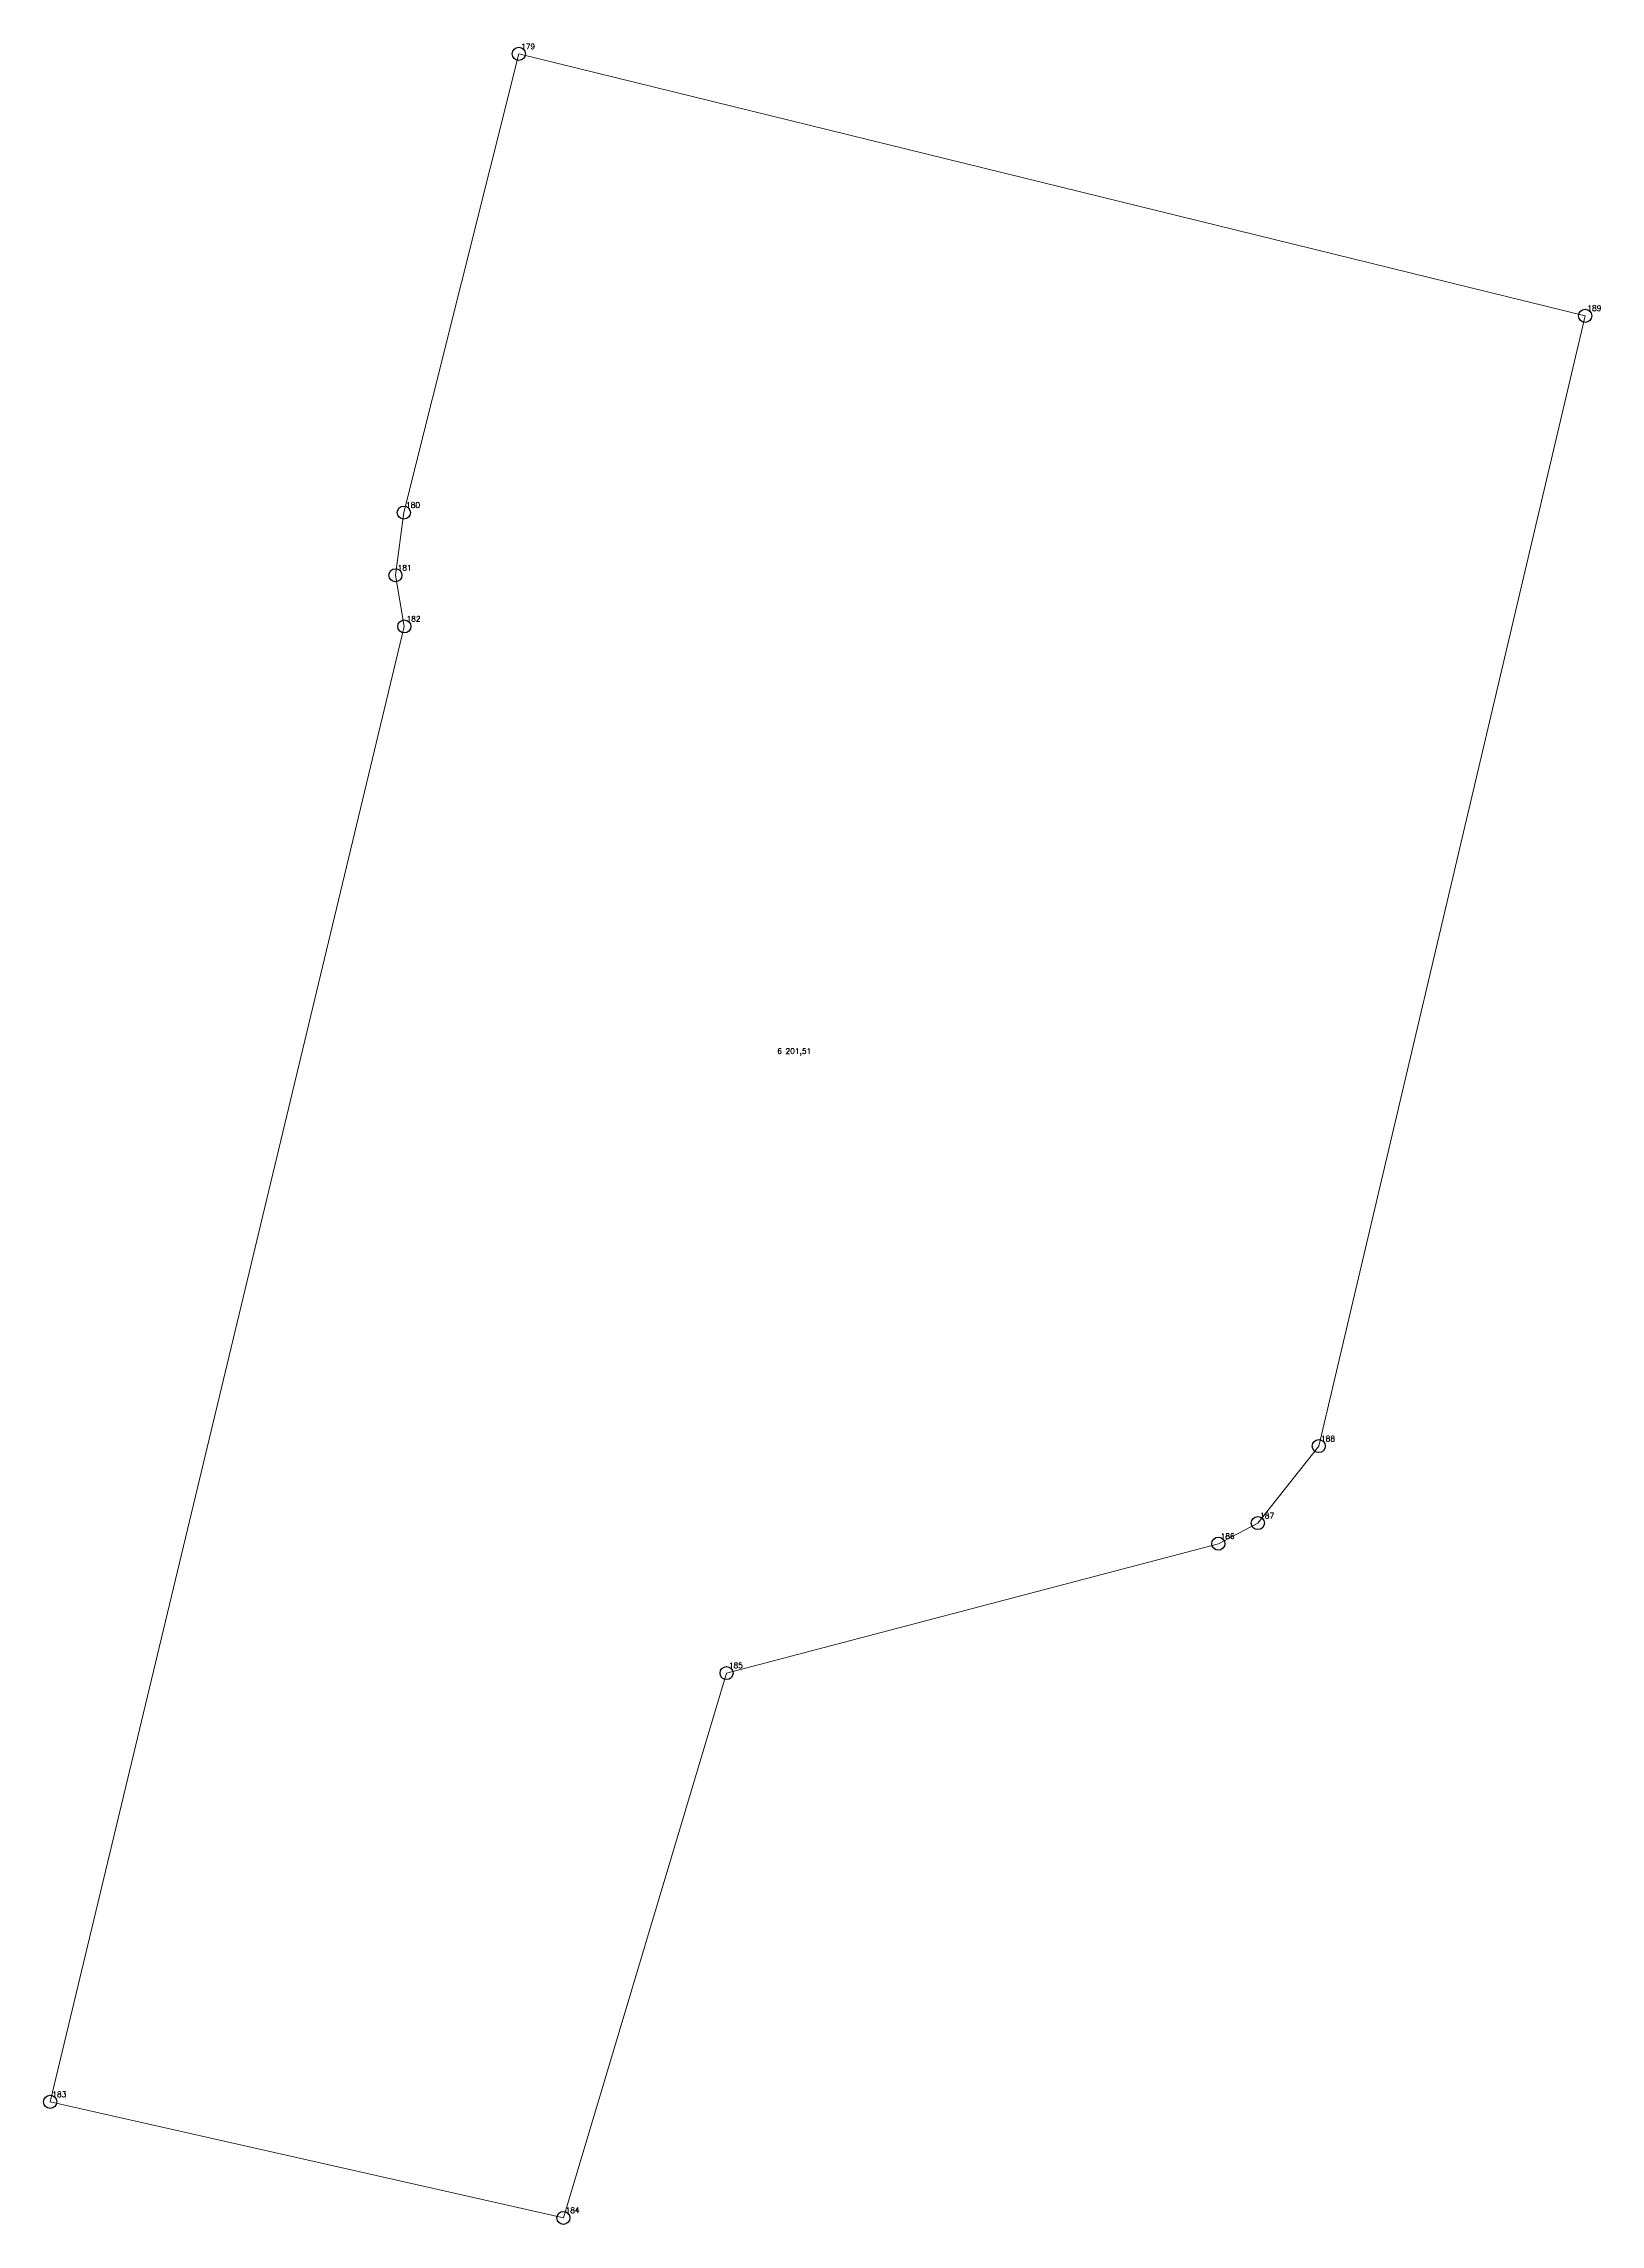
# Model space of a CAD drawing. Extents: x 1392715 to 1399949, y 356205 to 360837.
# Drawn here: x 1395621.3 to 1395710.5, y 359577 to 359701.9 of the extents above; entities that cross this region are included whole.
import ezdxf

# ---------------------------------------------------------------- set-up
doc = ezdxf.new("R2010")
doc.units = 0
doc.header["$PDMODE"] = 33
doc.header["$PDSIZE"] = 0.75
doc.layers.add('10 - ценные фрагменты благоустройства', color=7, linetype='Continuous')
doc.styles.get("Standard").update_dxf_attribs({"font": 'simplex.shx'})

msp = doc.modelspace()

# ---------------------------------------------------------------- linework, layer by layer
at = {"layer": '10 - ценные фрагменты благоустройства', "color": 7, "lineweight": 20}
msp.add_lwpolyline([(1395648.55, 359701.33), (1395709.63, 359686.32), (1395694.37, 359621.58), (1395690.88, 359617.17), (1395688.62, 359615.99), (1395660.45, 359608.58), (1395651.1, 359577.37), (1395621.7, 359584.02), (1395641.99, 359668.53), (1395641.48, 359671.46), (1395641.96, 359675.05), (1395648.55, 359701.33)], close=True, dxfattribs=at)
at = {"layer": '10 - ценные фрагменты благоустройства'}
for p in [(1395648.55, 359701.33), (1395709.63, 359686.32), (1395641.96, 359675.05), (1395641.48, 359671.46), (1395641.99, 359668.53), (1395694.37, 359621.58), (1395690.88, 359617.17), (1395688.62, 359615.99), (1395660.45, 359608.58), (1395621.7, 359584.02), (1395651.1, 359577.37)]:
    msp.add_point(p, dxfattribs=at)

# ---------------------------------------------------------------- texts
at = {"layer": '10 - ценные фрагменты благоустройства', "color": 7}
for s, p in [('179', (1395648.68, 359701.6)), ('189', (1395709.76, 359686.6)), ('180', (1395642.09, 359675.33)), ('181', (1395641.61, 359671.73)), ('182', (1395642.12, 359668.81)), ('6 201,51', (1395663.35, 359644.05)), ('188', (1395694.5, 359621.85)), ('187', (1395691.01, 359617.44)), ('186', (1395688.75, 359616.27)), ('185', (1395660.58, 359608.86)), ('183', (1395621.83, 359584.29)), ('184', (1395651.23, 359577.65))]:
    msp.add_text(s, height=0.311, dxfattribs=at).set_placement(p)

doc.saveas('drawing.dxf')
